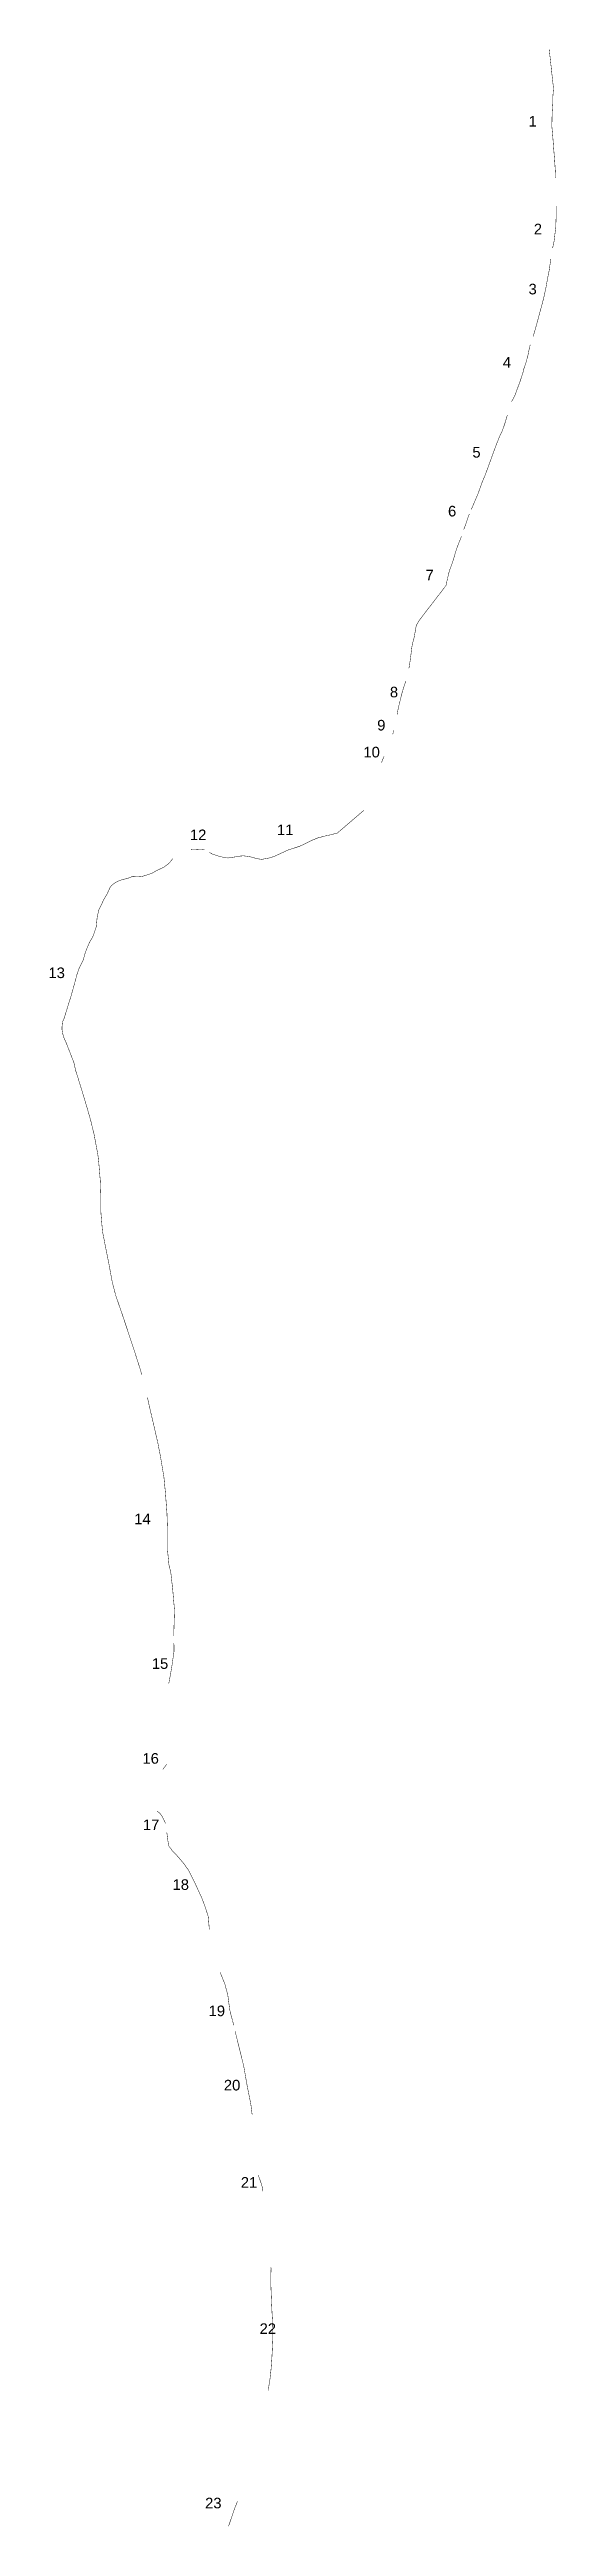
# Model space of a CAD drawing. Header units: metres. Extents: x 254121 to 358116, y 1739230 to 2227325.
# Drawn here: x 260190 to 263538, y 2210949 to 2227325 of the extents above; entities that cross this region are included whole.
import ezdxf

# ---------------------------------------------------------------- set-up
doc = ezdxf.new("R2010")
doc.units = ezdxf.units.M
doc.layers.add('NATURALLY PROTECTED', color=3, linetype='Continuous')
doc.styles.get("Standard").update_dxf_attribs({"font": 'arial.ttf'})

msp = doc.modelspace()

# ---------------------------------------------------------------- texts
at = {"char_height": 70, "attachment_point": 1}
for s, insert in [('1', (263354, 2226885)), ('2', (263389, 2226173)), ('3', (263354, 2225776)), ('4', (263184, 2225291)), ('5', (262983, 2224697)), ('6', (262822, 2224308)), ('7', (262673, 2223885)), ('8', (262438, 2223112)), ('9', (262354, 2222893)), ('10', (262263, 2222715)), ('12', (261117, 2222168)), ('11', (261692, 2222201)), ('13', (260182, 2221256)), ('14', (260749, 2217645)), ('15', (260865, 2216689)), ('16', (260803, 2216062)), ('17', (260806, 2215623)), ('18', (261002, 2215228)), ('19', (261240, 2214393)), ('20', (261341, 2213902)), ('21', (261453, 2213259)), ('22', (261577, 2212292)), ('23', (261217, 2211139))]:
    msp.add_mtext_dynamic_manual_height_columns(s, width=95.17, gutter_width=1, heights=[0], dxfattribs=dict(at, insert=insert))

# ---------------------------------------------------------------- linework, layer by layer
at = {"layer": 'NATURALLY PROTECTED', "const_width": 3, "flags": 128}
for points in [[(263491, 2227323), (263519, 2227067), (263515, 2227018), (263514, 2226966), (263510, 2226905), (263508, 2226818), (263515, 2226739), (263520, 2226671), (263526, 2226598), (263531, 2226523), (263533, 2226478)], [(263536, 2226291), (263537, 2226239), (263534, 2226151), (263523, 2226059), (263513, 2226012)], [(263501, 2225941), (263491, 2225867), (263481, 2225818), (263470, 2225755), (263457, 2225695), (263445, 2225646), (263429, 2225588), (263407, 2225506), (263385, 2225428)], [(263365, 2225373), (263365, 2225372), (263358, 2225342), (263352, 2225312), (263346, 2225288), (263339, 2225261), (263324, 2225217), (263316, 2225185), (263310, 2225167), (263298, 2225130), (263286, 2225098), (263270, 2225055), (263264, 2225038), (263242, 2224996)], [(263214, 2224909), (263200, 2224860), (263182, 2224807), (263162, 2224765), (263139, 2224707), (263114, 2224639), (263091, 2224575), (263068, 2224513), (263046, 2224460), (263021, 2224390), (262991, 2224320), (262976, 2224284)], [(262963, 2224254), (262955, 2224234), (262943, 2224197), (262926, 2224151), (262926, 2224151)], [(262911, 2224106), (262888, 2224049), (262873, 2224006), (262853, 2223938), (262831, 2223879), (262818, 2223825), (262809, 2223782), (262758, 2223715), (262641, 2223563), (262624, 2223538), (262613, 2223517), (262611, 2223511), (262610, 2223504), (262599, 2223441), (262589, 2223403), (262583, 2223375), (262580, 2223351), (262577, 2223324), (262567, 2223249), (262563, 2223234)], [(262543, 2223148), (262539, 2223136), (262526, 2223100), (262523, 2223085), (262518, 2223071), (262510, 2223038), (262502, 2223006), (262494, 2222973), (262486, 2222931), (262485, 2222929)], [(262463, 2222824), (262457, 2222798), (262457, 2222797)], [(262400, 2222652), (262394, 2222639), (262385, 2222617), (262383, 2222611)], [(262266, 2222295), (262167, 2222210), (262091, 2222145), (262050, 2222134), (262013, 2222126), (261963, 2222113), (261928, 2222099), (261858, 2222065), (261840, 2222057), (261813, 2222048), (261768, 2222034), (261723, 2222013), (261682, 2221994), (261646, 2221981), (261592, 2221971), (261569, 2221974), (261544, 2221980), (261518, 2221987), (261498, 2221991), (261472, 2221994), (261453, 2221993), (261424, 2221988), (261401, 2221985), (261368, 2221980), (261348, 2221982), (261304, 2221993), (261265, 2222006), (261245, 2222017)], [(261215, 2222033), (261195, 2222036), (261164, 2222037), (261124, 2222035)], [(261004, 2221976), (260981, 2221947), (260946, 2221920), (260898, 2221897), (260864, 2221878), (260818, 2221863), (260797, 2221857), (260794, 2221857), (260782, 2221856), (260770, 2221856), (260762, 2221855), (260755, 2221856), (260747, 2221859), (260738, 2221859), (260730, 2221855), (260713, 2221848), (260692, 2221842), (260657, 2221833), (260640, 2221826), (260619, 2221814), (260600, 2221799), (260588, 2221783), (260572, 2221747), (260551, 2221711), (260515, 2221637), (260504, 2221589), (260498, 2221525), (260477, 2221463), (260453, 2221422), (260427, 2221359), (260411, 2221304), (260385, 2221251), (260371, 2221212), (260355, 2221151), (260331, 2221066), (260285, 2220918), (260275, 2220896), (260272, 2220866), (260272, 2220842), (260277, 2220816), (260283, 2220795), (260299, 2220759), (260350, 2220628), (260362, 2220574), (260384, 2220505), (260408, 2220426), (260437, 2220330), (260461, 2220246), (260484, 2220151), (260494, 2220096), (260508, 2220023), (260514, 2219973), (260525, 2219842), (260528, 2219749), (260528, 2219693), (260529, 2219631), (260539, 2219513), (260562, 2219394), (260580, 2219305), (260604, 2219174), (260627, 2219087), (260678, 2218938), (260707, 2218850), (260746, 2218733), (260792, 2218589), (260798, 2218564)], [(260836, 2218415), (260848, 2218358), (260876, 2218239), (260905, 2218112), (260922, 2218024), (260945, 2217887), (260955, 2217783), (260965, 2217649), (260969, 2217533), (260968, 2217413), (260978, 2217309), (260991, 2217253), (261003, 2217145), (261015, 2217006), (261011, 2216875), (261011, 2216836)], [(261011, 2216790), (261012, 2216737), (260995, 2216619), (260977, 2216522)], [(260964, 2215989), (260963, 2215987), (260938, 2215955)], [(260899, 2215676), (260904, 2215674), (260909, 2215672), (260916, 2215667), (260929, 2215651), (260950, 2215611), (260955, 2215598)], [(260964, 2215538), (260976, 2215449), (260988, 2215434), (261002, 2215414), (261029, 2215387), (261072, 2215337), (261108, 2215288), (261144, 2215216), (261197, 2215101), (261220, 2215038), (261238, 2214980), (261245, 2214897)], [(261316, 2214613), (261347, 2214538), (261367, 2214463), (261380, 2214365), (261390, 2214323), (261407, 2214263)], [(261415, 2214225), (261472, 2213994), (261496, 2213857), (261519, 2213742), (261528, 2213671)], [(261568, 2213274), (261589, 2213213), (261594, 2213196), (261599, 2213165)], [(261652, 2212662), (261653, 2212652), (261651, 2212600), (261651, 2212560), (261653, 2212508), (261656, 2212432), (261659, 2212366), (261663, 2212298), (261665, 2212238), (261664, 2212177), (261661, 2212114), (261658, 2212060), (261653, 2211991), (261646, 2211926), (261639, 2211882), (261635, 2211849)], [(261431, 2211116), (261408, 2211057), (261377, 2210965), (261371, 2210951)]]:
    msp.add_lwpolyline(points, dxfattribs=at)

msp.set_redraw_order([(e.dxf.handle, doc.entitydb.next_handle()) for e in msp.query("TEXT MTEXT ATTDEF DIMENSION ARC_DIMENSION")])  # texts and dimensions are drawn at this point

doc.saveas('drawing.dxf')
